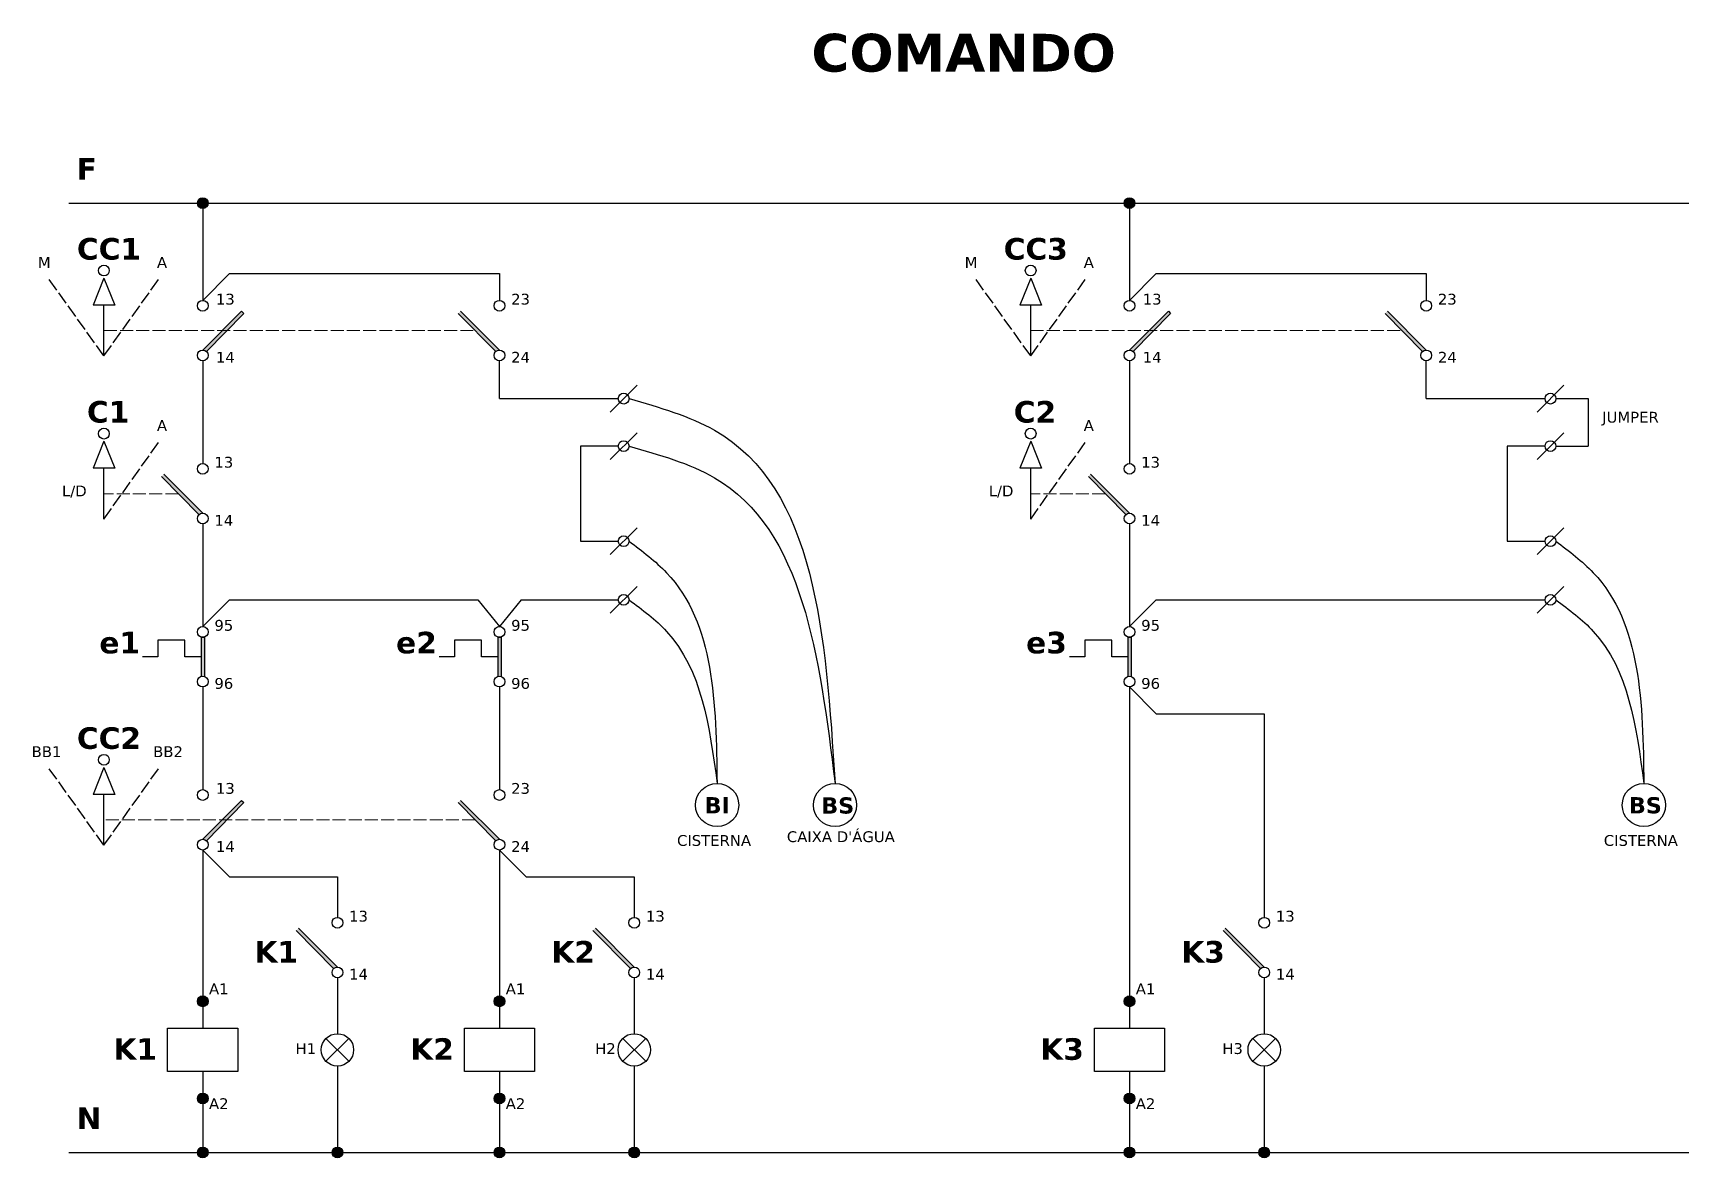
# Model space of a CAD drawing. Header units: millimetres. Extents: x 3664 to 7725, y 5225 to 7379.
# Drawn here: x 6192 to 7725, y 5896 to 6938 of the extents above; entities that cross this region are included whole.
import ezdxf

# ---------------------------------------------------------------- set-up
doc = ezdxf.new("R2010")
doc.units = ezdxf.units.MM
doc.linetypes.add('ACAD_ISO02W100', pattern=[15, 12, -3])
doc.styles.get("Standard").update_dxf_attribs({"font": 'arial.ttf'})

msp = doc.modelspace()

# ---------------------------------------------------------------- texts
at = {"attachment_point": 1}
for s, width, insert, char_height in [('{\\fVerdana|b1|i0|c0|p34;COMANDO}', 45.227, (6912.5, 6936.9), 35), ('{\\fVerdana|b1|i0|c0|p34;F}', 81.593, (6232.2, 6821.8), 20), ('{\\fVerdana|b1|i0|c0|p34;CC1}', 45.227, (6232.5, 6747.8), 20), ('{\\fVerdana|b1|i0|c0|p34;CC3}', 40.796, (7090.5, 6747.8), 20), ('{\\fVerdana|b0|i0|c0|p34;M}', 16.63, (6196.4, 6730.2), 10), ('{\\fVerdana|b0|i0|c0|p34;A}', 16.63, (6306.6, 6730.2), 10), ('{\\fVerdana|b0|i0|c0|p34;M}', 16.63, (7054.4, 6730.2), 10), ('{\\fVerdana|b0|i0|c0|p34;A}', 16.63, (7164.6, 6730.2), 10), ('{\\fVerdana|b0|i0|c0|p34;13}', 16.63, (6361.2, 6696.2), 10), ('{\\fVerdana|b0|i0|c0|p34;23}', 16.63, (6634.5, 6696.2), 10), ('{\\fVerdana|b0|i0|c0|p34;13}', 16.63, (7219.2, 6696.2), 10), ('{\\fVerdana|b0|i0|c0|p34;23}', 16.63, (7492.5, 6696.2), 10), ('{\\fVerdana|b0|i0|c0|p34;14}', 16.63, (6361.2, 6642.4), 10), ('{\\fVerdana|b0|i0|c0|p34;24}', 16.63, (6634.5, 6642.4), 10), ('{\\fVerdana|b0|i0|c0|p34;14}', 16.63, (7219.2, 6642.4), 10), ('{\\fVerdana|b0|i0|c0|p34;24}', 16.63, (7492.5, 6642.4), 10), ('{\\fVerdana|b1|i0|c0|p34;C1}', 45.227, (6241.8, 6596.9), 20), ('{\\fVerdana|b1|i0|c0|p34;C2}', 45.227, (7099.8, 6596.9), 20), ('{\\fVerdana|b0|i0|c0|p34;A}', 16.63, (6306.6, 6579.2), 10), ('{\\fVerdana|b0|i0|c0|p34;A}', 16.63, (7164.6, 6579.2), 10), ('{\\fVerdana|b0|i0|c0|p34;JUMPER}', 54.22, (7644.6, 6586.9), 10), ('{\\fVerdana|b0|i0|c0|p34;13}', 16.63, (6359.8, 6545.2), 10), ('{\\fVerdana|b0|i0|c0|p34;13}', 16.63, (7217.8, 6545.2), 10), ('{\\fVerdana|b0|i0|c0|p34;L/D}', 16.63, (6218.7, 6518.6), 10), ('{\\fVerdana|b0|i0|c0|p34;L/D}', 16.63, (7076.7, 6518.6), 10), ('{\\fVerdana|b0|i0|c0|p34;14}', 16.63, (6359.8, 6491.4), 10), ('{\\fVerdana|b0|i0|c0|p34;14}', 16.63, (7217.8, 6491.4), 10), ('{\\fVerdana|b0|i0|c0|p34;95}', 16.63, (6359.8, 6394.2), 10), ('{\\fVerdana|b0|i0|c0|p34;95}', 16.63, (6634.5, 6394.2), 10), ('{\\fVerdana|b0|i0|c0|p34;95}', 16.63, (7217.8, 6394.2), 10), ('{\\fVerdana|b1|i0|c0|p34;e1}', 45.227, (6253.3, 6383.2), 20), ('{\\fVerdana|b1|i0|c0|p34;e2}', 45.227, (6528, 6383.2), 20), ('{\\fVerdana|b1|i0|c0|p34;e3}', 45.227, (7111.3, 6383.2), 20), ('{\\fVerdana|b0|i0|c0|p34;96}', 16.63, (6359.8, 6340.4), 10), ('{\\fVerdana|b0|i0|c0|p34;96}', 16.63, (6634.5, 6340.4), 10), ('{\\fVerdana|b0|i0|c0|p34;96}', 16.63, (7217.8, 6340.4), 10), ('{\\fVerdana|b1|i0|c0|p34;CC2}', 45.227, (6232.5, 6294.8), 20), ('{\\fVerdana|b0|i0|c0|p34;BB1}', 16.63, (6190.6, 6277.2), 10), ('{\\fVerdana|b0|i0|c0|p34;BB2}', 16.63, (6303.1, 6277.2), 10), ('{\\fVerdana|b0|i0|c0|p34;13}', 16.63, (6361.2, 6243.2), 10), ('{\\fVerdana|b0|i0|c0|p34;23}', 16.63, (6634.5, 6243.2), 10), ('{\\fVerdana|b1|i0|c0|p34;BI}', 26.374, (6813.6, 6230.1), 15), ('{\\fVerdana|b1|i0|c0|p34;BS}', 26.374, (6921.6, 6229.9), 15), ('{\\fVerdana|b1|i0|c0|p34;BS}', 26.374, (7669.3, 6230.1), 15), ('{\\fVerdana|b0|i0|c0|p34;CISTERNA}', 16.63, (6788.1, 6195), 10), ("{\\fVerdana|b0|i0|c0|p34;CAIXA D'ÁGUA}", 103.693, (6889.8, 6198.5), 10), ('{\\fVerdana|b0|i0|c0|p34;CISTERNA}', 16.63, (7646.1, 6195), 10), ('{\\fVerdana|b0|i0|c0|p34;14}', 16.63, (6361.2, 6189.4), 10), ('{\\fVerdana|b0|i0|c0|p34;24}', 16.63, (6634.5, 6189.4), 10), ('{\\fVerdana|b0|i0|c0|p34;13}', 16.63, (6484.5, 6124.9), 10), ('{\\fVerdana|b0|i0|c0|p34;13}', 16.63, (6759.3, 6124.9), 10), ('{\\fVerdana|b0|i0|c0|p34;13}', 16.63, (7342.5, 6124.9), 10), ('{\\fVerdana|b1|i0|c0|p34;K1}', 38.716, (6396.9, 6096.9), 20), ('{\\fVerdana|b1|i0|c0|p34;K2}', 38.716, (6671.7, 6096.9), 20), ('{\\fVerdana|b1|i0|c0|p34;K3}', 29.853, (7254.9, 6096.9), 20), ('{\\fVerdana|b0|i0|c0|p34;14}', 16.63, (6484.5, 6071.2), 10), ('{\\fVerdana|b0|i0|c0|p34;14}', 16.63, (6759.3, 6071.2), 10), ('{\\fVerdana|b0|i0|c0|p34;14}', 16.63, (7342.5, 6071.2), 10), ('{\\fVerdana|b0|i0|c0|p34;A1}', 16.63, (6354.8, 6057.6), 10), ('{\\fVerdana|b0|i0|c0|p34;A1}', 16.63, (6629.5, 6057.6), 10), ('{\\fVerdana|b0|i0|c0|p34;A1}', 16.63, (7212.8, 6057.6), 10), ('{\\fVerdana|b1|i0|c0|p34;K1}', 38.716, (6266.4, 6006.9), 20), ('{\\fVerdana|b0|i0|c0|p34;H1}', 16.63, (6434.9, 6002.3), 10), ('{\\fVerdana|b1|i0|c0|p34;K2}', 38.716, (6541.1, 6006.9), 20), ('{\\fVerdana|b0|i0|c0|p34;H2}', 16.63, (6712.3, 6002.3), 10), ('{\\fVerdana|b1|i0|c0|p34;K3}', 38.716, (7124.4, 6006.9), 20), ('{\\fVerdana|b0|i0|c0|p34;H3}', 16.63, (7292.9, 6002.3), 10), ('{\\fVerdana|b0|i0|c0|p34;A2}', 19.421, (6354.8, 5951.3), 10), ('{\\fVerdana|b0|i0|c0|p34;A2}', 19.421, (6629.5, 5951.3), 10), ('{\\fVerdana|b0|i0|c0|p34;A2}', 19.421, (7212.8, 5951.3), 10), ('{\\fVerdana|b1|i0|c0|p34;N}', 81.593, (6232.2, 5942.8), 20)]:
    msp.add_mtext_dynamic_manual_height_columns(s, width=width, gutter_width=12.5, heights=[0], dxfattribs=dict(at, insert=insert, char_height=char_height))

# ---------------------------------------------------------------- hatches: boundary and pattern name
h = msp.add_hatch(color=256)
h.dxf.hatch_style = 1
h.paths.add_polyline_path([(6344, 6780.1, 1), (6354, 6780.1, 1)])
h = msp.add_hatch(color=256)
h.dxf.hatch_style = 1
h.paths.add_polyline_path([(7202, 6780.1, 1), (7212, 6780.1, 1)])
h = msp.add_hatch(color=256)
h.dxf.hatch_style = 1
h.paths.add_polyline_path([(6387.1, 6678), (6385, 6680.1), (6349, 6644.1, -0.196357), (6352.5, 6642.7)])
h = msp.add_hatch(color=256)
h.dxf.hatch_style = 1
h.paths.add_polyline_path([(6585.6, 6678), (6587.7, 6680.1), (6623.7, 6644.1, 0.196357), (6620.2, 6642.7)])
h = msp.add_hatch(color=256)
h.dxf.hatch_style = 1
h.paths.add_polyline_path([(7245.1, 6678), (7243, 6680.1), (7207, 6644.1, -0.196357), (7210.5, 6642.7)])
h = msp.add_hatch(color=256)
h.dxf.hatch_style = 1
h.paths.add_polyline_path([(7443.6, 6678), (7445.7, 6680.1), (7481.7, 6644.1, 0.196357), (7478.2, 6642.7)])
h = msp.add_hatch(color=256)
h.dxf.hatch_style = 1
h.paths.add_polyline_path([(6310.9, 6527), (6313, 6529.1), (6349, 6493.1, 0.196357), (6345.5, 6491.7)])
h = msp.add_hatch(color=256)
h.dxf.hatch_style = 1
h.paths.add_polyline_path([(7168.9, 6527), (7171, 6529.1), (7207, 6493.1, 0.196357), (7203.5, 6491.7)])
h = msp.add_hatch(color=256)
h.dxf.hatch_style = 1
h.paths.add_polyline_path([(6350.5, 6378.1), (6347.5, 6378.1), (6347.5, 6341.9, -0.153536), (6350.5, 6341.9)])
h = msp.add_hatch(color=256)
h.dxf.hatch_style = 1
h.paths.add_polyline_path([(6625.2, 6378.1), (6622.2, 6378.1), (6622.2, 6341.9, -0.153536), (6625.2, 6341.9)])
h = msp.add_hatch(color=256)
h.dxf.hatch_style = 1
h.paths.add_polyline_path([(7208.5, 6378.1), (7205.5, 6378.1), (7205.5, 6341.9, -0.153536), (7208.5, 6341.9)])
h = msp.add_hatch(color=256)
h.dxf.hatch_style = 1
h.paths.add_polyline_path([(6387.1, 6225), (6385, 6227.1), (6349, 6191.1, -0.196357), (6352.5, 6189.7)])
h = msp.add_hatch(color=256)
h.dxf.hatch_style = 1
h.paths.add_polyline_path([(6585.6, 6225), (6587.7, 6227.1), (6623.7, 6191.1, 0.196357), (6620.2, 6189.7)])
h = msp.add_hatch(color=256)
h.dxf.hatch_style = 1
h.paths.add_polyline_path([(6435.6, 6106.7), (6437.7, 6108.8), (6473.7, 6072.8, 0.196357), (6470.2, 6071.4)])
h = msp.add_hatch(color=256)
h.dxf.hatch_style = 1
h.paths.add_polyline_path([(6710.3, 6106.7), (6712.5, 6108.8), (6748.5, 6072.8, 0.196357), (6745, 6071.4)])
h = msp.add_hatch(color=256)
h.dxf.hatch_style = 1
h.paths.add_polyline_path([(7293.6, 6106.7), (7295.7, 6108.8), (7331.7, 6072.8, 0.196357), (7328.2, 6071.4)])
h = msp.add_hatch(color=256)
h.dxf.hatch_style = 1
h.paths.add_polyline_path([(6344, 6041.1, 1), (6354, 6041.1, 1)])
h = msp.add_hatch(color=256)
h.dxf.hatch_style = 1
h.paths.add_polyline_path([(6618.7, 6041.1, 1), (6628.7, 6041.1, 1)])
h = msp.add_hatch(color=256)
h.dxf.hatch_style = 1
h.paths.add_polyline_path([(7202, 6041.1, 1), (7212, 6041.1, 1)])
h = msp.add_hatch(color=256)
h.dxf.hatch_style = 1
h.paths.add_polyline_path([(6344, 5951.1, 1), (6354, 5951.1, 1)])
h = msp.add_hatch(color=256)
h.dxf.hatch_style = 1
h.paths.add_polyline_path([(6618.7, 5951.1, 1), (6628.7, 5951.1, 1)])
h = msp.add_hatch(color=256)
h.dxf.hatch_style = 1
h.paths.add_polyline_path([(7202, 5951.1, 1), (7212, 5951.1, 1)])
h = msp.add_hatch(color=256)
h.dxf.hatch_style = 1
h.paths.add_polyline_path([(6344, 5901.1, 1), (6354, 5901.1, 1)])
h = msp.add_hatch(color=256)
h.dxf.hatch_style = 1
h.paths.add_polyline_path([(6468.7, 5901.1, 1), (6478.7, 5901.1, 1)])
h = msp.add_hatch(color=256)
h.dxf.hatch_style = 1
h.paths.add_polyline_path([(6618.7, 5901.1, 1), (6628.7, 5901.1, 1)])
h = msp.add_hatch(color=256)
h.dxf.hatch_style = 1
h.paths.add_polyline_path([(6743.5, 5901.1, 1), (6753.5, 5901.1, 1)])
h = msp.add_hatch(color=256)
h.dxf.hatch_style = 1
h.paths.add_polyline_path([(7202, 5901.1, 1), (7212, 5901.1, 1)])
h = msp.add_hatch(color=256)
h.dxf.hatch_style = 1
h.paths.add_polyline_path([(7326.7, 5901.1, 1), (7336.7, 5901.1, 1)])

# ---------------------------------------------------------------- linework, layer by layer
for p, q in [((6224.9, 6780.1), (7724.9, 6780.1)), ((6349, 6780.1), (6349, 6690.1)), ((7207, 6780.1), (7207, 6690.1)), ((6349, 6690.1), (6373.7, 6714.8)), ((6373.7, 6714.8), (6623.7, 6714.8)), ((6623.7, 6714.8), (6623.7, 6690.1)), ((7207, 6690.1), (7231.7, 6714.8)), ((7231.7, 6714.8), (7481.7, 6714.8)), ((7481.7, 6714.8), (7481.7, 6690.1)), ((6257.5, 6710.6), (6247.5, 6685.6)), ((6257.5, 6710.6), (6267.5, 6685.6)), ((7115.5, 6710.6), (7105.5, 6685.6)), ((7115.5, 6710.6), (7125.5, 6685.6)), ((6267.5, 6685.6), (6247.5, 6685.6)), ((6257.5, 6638.6), (6257.5, 6685.6)), ((7125.5, 6685.6), (7105.5, 6685.6)), ((7115.5, 6638.6), (7115.5, 6685.6)), ((6349, 6644.1), (6385, 6680.1)), ((6387.1, 6678), (6352.5, 6642.7)), ((6385, 6680.1), (6387.1, 6678)), ((6585.6, 6678), (6620.2, 6642.7)), ((6623.7, 6644.1), (6587.7, 6680.1)), ((7207, 6644.1), (7243, 6680.1)), ((7245.1, 6678), (7210.5, 6642.7)), ((7243, 6680.1), (7245.1, 6678)), ((7443.6, 6678), (7478.2, 6642.7)), ((7481.7, 6644.1), (7445.7, 6680.1)), ((6349, 6634.1), (6349, 6539.1)), ((6623.7, 6599.1), (6623.7, 6634.1)), ((7207, 6634.1), (7207, 6539.1)), ((7481.7, 6599.1), (7481.7, 6634.1)), ((6726.3, 6586.7), (6751.1, 6611.5)), ((7584.3, 6586.7), (7609.1, 6611.5)), ((6623.7, 6599.1), (6733.7, 6599.1)), ((7481.7, 6599.1), (7591.7, 6599.1)), ((7601.7, 6599.1), (7631.7, 6599.1)), ((7631.7, 6599.1), (7631.7, 6555.1)), ((6726.3, 6542.7), (6751.1, 6567.5)), ((7584.3, 6542.7), (7609.1, 6567.5)), ((6257.5, 6559.6), (6247.5, 6534.6)), ((6257.5, 6559.6), (6267.5, 6534.6)), ((6733.7, 6555.1), (6698.7, 6555.1)), ((6698.7, 6555.1), (6698.7, 6467.1)), ((7115.5, 6559.6), (7105.5, 6534.6)), ((7115.5, 6559.6), (7125.5, 6534.6)), ((7591.7, 6555.1), (7556.7, 6555.1)), ((7556.7, 6555.1), (7556.7, 6467.1)), ((7601.7, 6555.1), (7631.7, 6555.1)), ((6267.5, 6534.6), (6247.5, 6534.6)), ((6257.5, 6487.6), (6257.5, 6534.6)), ((7125.5, 6534.6), (7105.5, 6534.6)), ((7115.5, 6487.6), (7115.5, 6534.6)), ((6310.9, 6527), (6345.5, 6491.7)), ((6349, 6493.1), (6313, 6529.1)), ((7168.9, 6527), (7203.5, 6491.7)), ((7207, 6493.1), (7171, 6529.1)), ((6349, 6483.1), (6349, 6388.1)), ((6726.3, 6454.7), (6751.1, 6479.5)), ((7207, 6483.1), (7207, 6388.1)), ((7584.3, 6454.7), (7609.1, 6479.5)), ((6698.7, 6467.1), (6733.7, 6467.1)), ((7556.7, 6467.1), (7591.7, 6467.1)), ((6726.3, 6400.5), (6751.1, 6425.2)), ((7584.3, 6400.5), (7609.1, 6425.2)), ((6349, 6388.1), (6373.7, 6412.8)), ((6373.7, 6412.8), (6603.7, 6412.8)), ((6603.7, 6412.8), (6623.7, 6388.1)), ((6643.7, 6412.8), (6623.7, 6388.1)), ((6643.7, 6412.8), (6733.7, 6412.8)), ((7207, 6388.1), (7231.7, 6412.8)), ((7231.7, 6412.8), (7591.7, 6412.8)), ((6347.5, 6378.1), (6350.5, 6378.1)), ((6347.5, 6378.1), (6347.5, 6341.9)), ((6350.5, 6378.1), (6350.5, 6341.9)), ((6622.2, 6378.1), (6625.2, 6378.1)), ((6622.2, 6378.1), (6622.2, 6341.9)), ((6625.2, 6378.1), (6625.2, 6341.9)), ((7205.5, 6378.1), (7208.5, 6378.1)), ((7205.5, 6378.1), (7205.5, 6341.9)), ((7208.5, 6378.1), (7208.5, 6341.9)), ((6332.5, 6375.4), (6307.5, 6375.4)), ((6307.5, 6375.4), (6307.5, 6360)), ((6332.5, 6360), (6332.5, 6375.4)), ((6607.2, 6375.4), (6582.2, 6375.4)), ((6582.2, 6375.4), (6582.2, 6360)), ((6607.2, 6360), (6607.2, 6375.4)), ((7190.5, 6375.4), (7165.5, 6375.4)), ((7165.5, 6375.4), (7165.5, 6360)), ((7190.5, 6360), (7190.5, 6375.4)), ((6307.5, 6360), (6293.3, 6360)), ((6347.5, 6360), (6332.5, 6360)), ((6582.2, 6360), (6568, 6360)), ((6622.2, 6360), (6607.2, 6360)), ((7165.5, 6360), (7151.3, 6360)), ((7205.5, 6360), (7190.5, 6360)), ((6349, 6332.1), (6349, 6237.1)), ((6623.7, 6332.1), (6623.7, 6237.1)), ((7207, 6332.1), (7207, 6046.1)), ((7207, 6332.1), (7231.7, 6307.3)), ((7231.7, 6307.3), (7331.7, 6307.3)), ((7331.7, 6307.3), (7331.7, 6118.8)), ((6257.5, 6257.6), (6247.5, 6232.6)), ((6257.5, 6257.6), (6267.5, 6232.6)), ((6267.5, 6232.6), (6247.5, 6232.6)), ((6257.5, 6185.6), (6257.5, 6232.6)), ((6349, 6191.1), (6385, 6227.1)), ((6387.1, 6225), (6352.5, 6189.7)), ((6385, 6227.1), (6387.1, 6225)), ((6585.6, 6225), (6620.2, 6189.7)), ((6623.7, 6191.1), (6587.7, 6227.1)), ((6349, 6181.1), (6349, 6046.1)), ((6349, 6181.1), (6373.7, 6156.3)), ((6623.7, 6181.1), (6623.7, 6046.1)), ((6623.7, 6181.1), (6648.5, 6156.3)), ((6373.7, 6156.3), (6473.7, 6156.3)), ((6473.7, 6156.3), (6473.7, 6118.8)), ((6648.5, 6156.3), (6748.5, 6156.3)), ((6748.5, 6156.3), (6748.5, 6118.8)), ((6435.6, 6106.7), (6470.2, 6071.4)), ((6473.7, 6072.8), (6437.7, 6108.8)), ((6710.3, 6106.7), (6745, 6071.4)), ((6748.5, 6072.8), (6712.5, 6108.8)), ((7293.6, 6106.7), (7328.2, 6071.4)), ((7331.7, 6072.8), (7295.7, 6108.8)), ((6473.7, 6062.8), (6473.7, 6011.1)), ((6748.5, 6062.8), (6748.5, 6011.1)), ((7331.7, 6062.8), (7331.7, 6011.1)), ((6349, 6036.1), (6349, 6016.1)), ((6623.7, 6036.1), (6623.7, 6016.1)), ((7207, 6036.1), (7207, 6016.1)), ((6463.1, 5985.5), (6484.3, 6006.7)), ((6484.3, 5985.5), (6463.1, 6006.7)), ((6737.9, 5985.5), (6759.1, 6006.7)), ((6759.1, 5985.5), (6737.9, 6006.7)), ((7321.1, 5985.5), (7342.3, 6006.7)), ((7342.3, 5985.5), (7321.1, 6006.7)), ((6473.7, 5981.1), (6473.7, 5901.1)), ((6748.5, 5981.1), (6748.5, 5901.1)), ((7331.7, 5981.1), (7331.7, 5901.1)), ((6349, 5976.1), (6349, 5956.1)), ((6623.7, 5976.1), (6623.7, 5956.1)), ((7207, 5976.1), (7207, 5956.1)), ((6349, 5946.1), (6349, 5901.1)), ((6623.7, 5946.1), (6623.7, 5901.1)), ((7207, 5946.1), (7207, 5901.1)), ((6224.9, 5901.1), (7724.9, 5901.1))]:
    msp.add_line(p, q)
at = {"linetype": 'ACAD_ISO02W100'}
for p, q in [((6257.5, 6638.6), (6206.1, 6710.6)), ((6257.5, 6638.6), (6308.9, 6710.6)), ((7115.5, 6638.6), (7064.1, 6710.6)), ((7115.5, 6638.6), (7166.9, 6710.6)), ((6257.5, 6487.6), (6308.9, 6559.6)), ((7115.5, 6487.6), (7166.9, 6559.6)), ((6257.5, 6185.6), (6206.1, 6257.6)), ((6257.5, 6185.6), (6308.9, 6257.6))]:
    msp.add_line(p, q, dxfattribs=at)
at = {"linetype": 'ACAD_ISO02W100', "lineweight": 0}
for p, q in [((6257.5, 6662.1), (6601.2, 6662.1)), ((7115.5, 6662.1), (7459.2, 6662.1)), ((6326.4, 6511.1), (6257.5, 6511.1)), ((7184.4, 6511.1), (7115.5, 6511.1)), ((6601.2, 6209.1), (6257.5, 6209.1))]:
    msp.add_line(p, q, dxfattribs=at)
for points in [[(6316.5, 6016.1), (6381.5, 6016.1), (6381.5, 5976.1), (6316.5, 5976.1)], [(6591.2, 6016.1), (6656.2, 6016.1), (6656.2, 5976.1), (6591.2, 5976.1)], [(7174.5, 6016.1), (7239.5, 6016.1), (7239.5, 5976.1), (7174.5, 5976.1)]]:
    msp.add_lwpolyline(points, close=True)
for centre, radius in [((6349, 6780.1), 5), ((7207, 6780.1), 5), ((6257.5, 6717.7), 5), ((7115.5, 6717.7), 5), ((6349, 6685.1), 5), ((6623.7, 6685.1), 5), ((7207, 6685.1), 5), ((7481.7, 6685.1), 5), ((6349, 6639.1), 5), ((6623.7, 6639.1), 5), ((7207, 6639.1), 5), ((7481.7, 6639.1), 5), ((6738.7, 6599.1), 5), ((7596.7, 6599.1), 5), ((6257.5, 6566.7), 5), ((7115.5, 6566.7), 5), ((6738.7, 6555.1), 5), ((7596.7, 6555.1), 5), ((6349, 6534.1), 5), ((7207, 6534.1), 5), ((6349, 6488.1), 5), ((7207, 6488.1), 5), ((6738.7, 6467.1), 5), ((7596.7, 6467.1), 5), ((6738.7, 6412.8), 5), ((7596.7, 6412.8), 5), ((6349, 6383.1), 5), ((6623.7, 6383.1), 5), ((7207, 6383.1), 5), ((6349, 6337.1), 5), ((6623.7, 6337.1), 5), ((7207, 6337.1), 5), ((6257.5, 6264.7), 5), ((6825.2, 6222.8), 20), ((6934.4, 6222.8), 20), ((7683.2, 6222.8), 20), ((6349, 6232.1), 5), ((6623.7, 6232.1), 5), ((6349, 6186.1), 5), ((6623.7, 6186.1), 5), ((6473.7, 6113.8), 5), ((6748.5, 6113.8), 5), ((7331.7, 6113.8), 5), ((6473.7, 6067.8), 5), ((6748.5, 6067.8), 5), ((7331.7, 6067.8), 5), ((6349, 6041.1), 5), ((6623.7, 6041.1), 5), ((7207, 6041.1), 5), ((6473.7, 5996.1), 15), ((6748.5, 5996.1), 15), ((7331.7, 5996.1), 15), ((6349, 5951.1), 5), ((6623.7, 5951.1), 5), ((7207, 5951.1), 5), ((6349, 5901.1), 5), ((6473.7, 5901.1), 5), ((6623.7, 5901.1), 5), ((6748.5, 5901.1), 5), ((7207, 5901.1), 5), ((7331.7, 5901.1), 5)]:
    msp.add_circle(centre, radius)
for points in [[(6743.7, 6599.1), (6822.7, 6569.9), (6934.4, 6242.8)], [(6743.7, 6555.1), (6822.7, 6525.9), (6934.4, 6242.8)], [(6743.7, 6467.1), (6778.4, 6437.9), (6825.2, 6242.8)], [(7601.7, 6467.1), (7636.4, 6437.9), (7683.2, 6242.8)], [(6743.7, 6412.8), (6778.4, 6383.6), (6825.2, 6242.8)], [(7601.7, 6412.8), (7636.4, 6383.6), (7683.2, 6242.8)]]:
    msp.add_spline(points, degree=3)

msp.set_redraw_order([(e.dxf.handle, doc.entitydb.next_handle()) for e in msp.query("TEXT MTEXT ATTDEF DIMENSION ARC_DIMENSION")])  # texts and dimensions are drawn at this point

doc.saveas('drawing.dxf')
